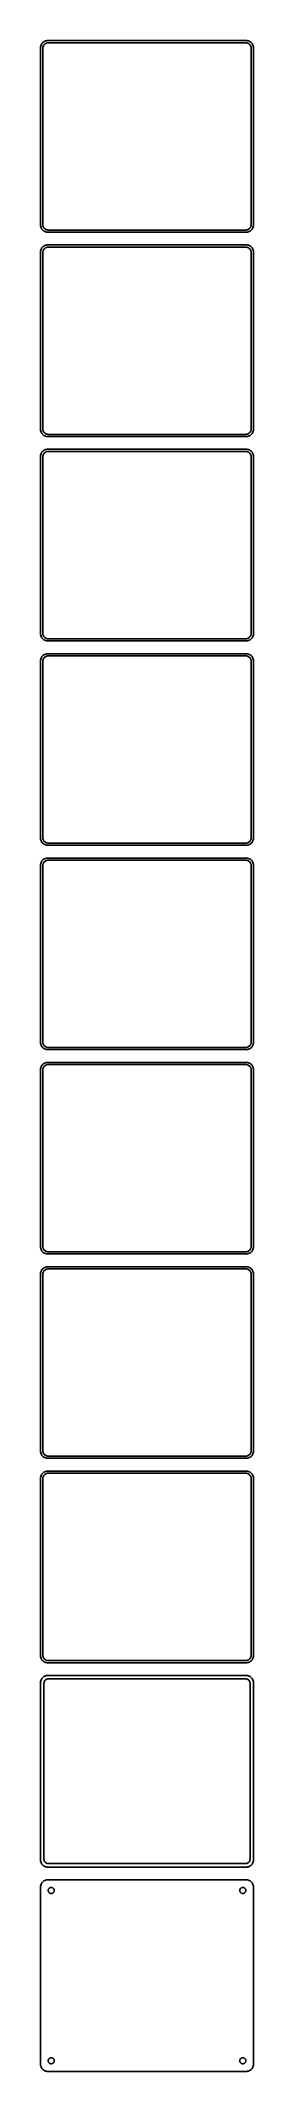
# Model space of a CAD drawing. Header units: metres. Extents: x -75 to 75, y 1373 to 2803.
import ezdxf

# ---------------------------------------------------------------- set-up
doc = ezdxf.new("R2010")
doc.units = ezdxf.units.M

msp = doc.modelspace()

# ---------------------------------------------------------------- linework, layer by layer
for p, q in [((-74.9606, 2799.13), (-75, 2798.5)), ((-75, 2798.5), (-75, 2673.5)), ((-74.8429, 2799.74), (-74.9606, 2799.13)), ((-74.6489, 2800.34), (-74.8429, 2799.74)), ((-74.3815, 2800.91), (-74.6489, 2800.34)), ((-74.0451, 2801.44), (-74.3815, 2800.91)), ((-73.6448, 2801.92), (-74.0451, 2801.44)), ((-73.1871, 2802.35), (-73.6448, 2801.92)), ((-73.5, 2798), (-73.4685, 2798.5)), ((-73.5, 2674), (-73.5, 2798)), ((-73.4685, 2798.5), (-73.3743, 2798.99)), ((-73.3743, 2798.99), (-73.2191, 2799.47)), ((-73.2191, 2799.47), (-73.0052, 2799.93)), ((-72.6791, 2802.72), (-73.1871, 2802.35)), ((-73.0052, 2799.93), (-72.7361, 2800.35)), ((-72.7361, 2800.35), (-72.4159, 2800.74)), ((-72.1289, 2803.02), (-72.6791, 2802.72)), ((-72.4159, 2800.74), (-72.0497, 2801.08)), ((-71.5451, 2803.26), (-72.1289, 2803.02)), ((-72.0497, 2801.08), (-71.6433, 2801.38)), ((-71.6433, 2801.38), (-71.2031, 2801.62)), ((-70.9369, 2803.41), (-71.5451, 2803.26)), ((-71.2031, 2801.62), (-70.7361, 2801.8)), ((-70.3139, 2803.49), (-70.9369, 2803.41)), ((-70.7361, 2801.8), (-70.2495, 2801.93)), ((70.3139, 2803.49), (-70.3139, 2803.49)), ((-70.2495, 2801.93), (-69.7512, 2801.99)), ((-69.7512, 2801.99), (69.7512, 2801.99)), ((69.7512, 2801.99), (70.2495, 2801.93)), ((70.2495, 2801.93), (70.7361, 2801.8)), ((70.9369, 2803.41), (70.3139, 2803.49)), ((70.7361, 2801.8), (71.2031, 2801.62)), ((71.5451, 2803.26), (70.9369, 2803.41)), ((71.2031, 2801.62), (71.6433, 2801.38)), ((72.1289, 2803.02), (71.5451, 2803.26)), ((71.6433, 2801.38), (72.0497, 2801.08)), ((72.0497, 2801.08), (72.4159, 2800.74)), ((72.6791, 2802.72), (72.1289, 2803.02)), ((72.4159, 2800.74), (72.7361, 2800.35)), ((73.1871, 2802.35), (72.6791, 2802.72)), ((72.7361, 2800.35), (73.0052, 2799.93)), ((73.0052, 2799.93), (73.2191, 2799.47)), ((73.6448, 2801.92), (73.1871, 2802.35)), ((73.2191, 2799.47), (73.3743, 2798.99)), ((73.3743, 2798.99), (73.4685, 2798.5)), ((73.4685, 2798.5), (73.5, 2798)), ((73.5, 2798), (73.5, 2674)), ((74.0451, 2801.44), (73.6448, 2801.92)), ((74.3815, 2800.91), (74.0451, 2801.44)), ((74.6489, 2800.34), (74.3815, 2800.91)), ((74.8429, 2799.74), (74.6489, 2800.34)), ((74.9606, 2799.13), (74.8429, 2799.74)), ((75, 2798.5), (74.9606, 2799.13)), ((75, 2673.5), (75, 2798.5)), ((-75, 2673.5), (-74.9606, 2672.87)), ((-74.9606, 2672.87), (-74.8429, 2672.26)), ((-74.8429, 2672.26), (-74.6489, 2671.66)), ((-74.6489, 2671.66), (-74.3815, 2671.09)), ((-74.3815, 2671.09), (-74.0451, 2670.56)), ((-74.0451, 2670.56), (-73.6448, 2670.08)), ((-73.6448, 2670.08), (-73.1871, 2669.65)), ((-73.4685, 2673.5), (-73.5, 2674)), ((-73.3743, 2673.01), (-73.4685, 2673.5)), ((-73.2191, 2672.53), (-73.3743, 2673.01)), ((-73.0052, 2672.07), (-73.2191, 2672.53)), ((-73.1871, 2669.65), (-72.6791, 2669.28)), ((-72.7361, 2671.65), (-73.0052, 2672.07)), ((-72.4159, 2671.26), (-72.7361, 2671.65)), ((-72.6791, 2669.28), (-72.1289, 2668.98)), ((-72.0497, 2670.92), (-72.4159, 2671.26)), ((-72.1289, 2668.98), (-71.5451, 2668.74)), ((-71.6433, 2670.62), (-72.0497, 2670.92)), ((-71.2031, 2670.38), (-71.6433, 2670.62)), ((-71.5451, 2668.74), (-70.9369, 2668.59)), ((-70.7361, 2670.2), (-71.2031, 2670.38)), ((-70.9369, 2668.59), (-70.3139, 2668.51)), ((-70.2495, 2670.07), (-70.7361, 2670.2)), ((-70.3139, 2668.51), (70.3139, 2668.51)), ((-69.7512, 2670.01), (-70.2495, 2670.07)), ((69.7512, 2670.01), (-69.7512, 2670.01)), ((70.2495, 2670.07), (69.7512, 2670.01)), ((70.7361, 2670.2), (70.2495, 2670.07)), ((70.3139, 2668.51), (70.9369, 2668.59)), ((71.2031, 2670.38), (70.7361, 2670.2)), ((70.9369, 2668.59), (71.5451, 2668.74)), ((71.6433, 2670.62), (71.2031, 2670.38)), ((71.5451, 2668.74), (72.1289, 2668.98)), ((72.0497, 2670.92), (71.6433, 2670.62)), ((72.4159, 2671.26), (72.0497, 2670.92)), ((72.1289, 2668.98), (72.6791, 2669.28)), ((72.7361, 2671.65), (72.4159, 2671.26)), ((72.6791, 2669.28), (73.1871, 2669.65)), ((73.0052, 2672.07), (72.7361, 2671.65)), ((73.2191, 2672.53), (73.0052, 2672.07)), ((73.1871, 2669.65), (73.6448, 2670.08)), ((73.3743, 2673.01), (73.2191, 2672.53)), ((73.4685, 2673.5), (73.3743, 2673.01)), ((73.5, 2674), (73.4685, 2673.5)), ((73.6448, 2670.08), (74.0451, 2670.56)), ((74.0451, 2670.56), (74.3815, 2671.09)), ((74.3815, 2671.09), (74.6489, 2671.66)), ((74.6489, 2671.66), (74.8429, 2672.26)), ((74.8429, 2672.26), (74.9606, 2672.87)), ((74.9606, 2672.87), (75, 2673.5)), ((-74.9606, 2655.13), (-75, 2654.5)), ((-75, 2654.5), (-75, 2529.5)), ((-74.8429, 2655.74), (-74.9606, 2655.13)), ((-74.6489, 2656.34), (-74.8429, 2655.74)), ((-74.3815, 2656.91), (-74.6489, 2656.34)), ((-74.0451, 2657.44), (-74.3815, 2656.91)), ((-73.6448, 2657.92), (-74.0451, 2657.44)), ((-73.1871, 2658.35), (-73.6448, 2657.92)), ((-73.5, 2654), (-73.4685, 2654.5)), ((-73.5, 2530), (-73.5, 2654)), ((-73.4685, 2654.5), (-73.3743, 2654.99)), ((-73.3743, 2654.99), (-73.2191, 2655.47)), ((-73.2191, 2655.47), (-73.0052, 2655.93)), ((-72.6791, 2658.72), (-73.1871, 2658.35)), ((-73.0052, 2655.93), (-72.7361, 2656.35)), ((-72.7361, 2656.35), (-72.4159, 2656.74)), ((-72.1289, 2659.02), (-72.6791, 2658.72)), ((-72.4159, 2656.74), (-72.0497, 2657.08)), ((-71.5451, 2659.26), (-72.1289, 2659.02)), ((-72.0497, 2657.08), (-71.6433, 2657.38)), ((-71.6433, 2657.38), (-71.2031, 2657.62)), ((-70.9369, 2659.41), (-71.5451, 2659.26)), ((-71.2031, 2657.62), (-70.7361, 2657.8)), ((-70.3139, 2659.49), (-70.9369, 2659.41)), ((-70.7361, 2657.8), (-70.2495, 2657.93)), ((70.3139, 2659.49), (-70.3139, 2659.49)), ((-70.2495, 2657.93), (-69.7512, 2657.99)), ((-69.7512, 2657.99), (69.7512, 2657.99)), ((69.7512, 2657.99), (70.2495, 2657.93)), ((70.2495, 2657.93), (70.7361, 2657.8)), ((70.9369, 2659.41), (70.3139, 2659.49)), ((70.7361, 2657.8), (71.2031, 2657.62)), ((71.5451, 2659.26), (70.9369, 2659.41)), ((71.2031, 2657.62), (71.6433, 2657.38)), ((72.1289, 2659.02), (71.5451, 2659.26)), ((71.6433, 2657.38), (72.0497, 2657.08)), ((72.0497, 2657.08), (72.4159, 2656.74)), ((72.6791, 2658.72), (72.1289, 2659.02)), ((72.4159, 2656.74), (72.7361, 2656.35)), ((73.1871, 2658.35), (72.6791, 2658.72)), ((72.7361, 2656.35), (73.0052, 2655.93)), ((73.0052, 2655.93), (73.2191, 2655.47)), ((73.6448, 2657.92), (73.1871, 2658.35)), ((73.2191, 2655.47), (73.3743, 2654.99)), ((73.3743, 2654.99), (73.4685, 2654.5)), ((73.4685, 2654.5), (73.5, 2654)), ((73.5, 2654), (73.5, 2530)), ((74.0451, 2657.44), (73.6448, 2657.92)), ((74.3815, 2656.91), (74.0451, 2657.44)), ((74.6489, 2656.34), (74.3815, 2656.91)), ((74.8429, 2655.74), (74.6489, 2656.34)), ((74.9606, 2655.13), (74.8429, 2655.74)), ((75, 2654.5), (74.9606, 2655.13)), ((75, 2529.5), (75, 2654.5)), ((-75, 2529.5), (-74.9606, 2528.87)), ((-74.9606, 2528.87), (-74.8429, 2528.26)), ((-74.8429, 2528.26), (-74.6489, 2527.66)), ((-74.6489, 2527.66), (-74.3815, 2527.09)), ((-74.3815, 2527.09), (-74.0451, 2526.56)), ((-74.0451, 2526.56), (-73.6448, 2526.08)), ((-73.6448, 2526.08), (-73.1871, 2525.65)), ((-73.4685, 2529.5), (-73.5, 2530)), ((-73.3743, 2529.01), (-73.4685, 2529.5)), ((-73.2191, 2528.53), (-73.3743, 2529.01)), ((-73.0052, 2528.07), (-73.2191, 2528.53)), ((-73.1871, 2525.65), (-72.6791, 2525.28)), ((-72.7361, 2527.65), (-73.0052, 2528.07)), ((-72.4159, 2527.26), (-72.7361, 2527.65)), ((-72.6791, 2525.28), (-72.1289, 2524.98)), ((-72.0497, 2526.92), (-72.4159, 2527.26)), ((-72.1289, 2524.98), (-71.5451, 2524.74)), ((-71.6433, 2526.62), (-72.0497, 2526.92)), ((-71.2031, 2526.38), (-71.6433, 2526.62)), ((-71.5451, 2524.74), (-70.9369, 2524.59)), ((-70.7361, 2526.2), (-71.2031, 2526.38)), ((-70.9369, 2524.59), (-70.3139, 2524.51)), ((-70.2495, 2526.07), (-70.7361, 2526.2)), ((-70.3139, 2524.51), (70.3139, 2524.51)), ((-69.7512, 2526.01), (-70.2495, 2526.07)), ((69.7512, 2526.01), (-69.7512, 2526.01)), ((70.2495, 2526.07), (69.7512, 2526.01)), ((70.7361, 2526.2), (70.2495, 2526.07)), ((70.3139, 2524.51), (70.9369, 2524.59)), ((71.2031, 2526.38), (70.7361, 2526.2)), ((70.9369, 2524.59), (71.5451, 2524.74)), ((71.6433, 2526.62), (71.2031, 2526.38)), ((71.5451, 2524.74), (72.1289, 2524.98)), ((72.0497, 2526.92), (71.6433, 2526.62)), ((72.4159, 2527.26), (72.0497, 2526.92)), ((72.1289, 2524.98), (72.6791, 2525.28)), ((72.7361, 2527.65), (72.4159, 2527.26)), ((72.6791, 2525.28), (73.1871, 2525.65)), ((73.0052, 2528.07), (72.7361, 2527.65)), ((73.2191, 2528.53), (73.0052, 2528.07)), ((73.1871, 2525.65), (73.6448, 2526.08)), ((73.3743, 2529.01), (73.2191, 2528.53)), ((73.4685, 2529.5), (73.3743, 2529.01)), ((73.5, 2530), (73.4685, 2529.5)), ((73.6448, 2526.08), (74.0451, 2526.56)), ((74.0451, 2526.56), (74.3815, 2527.09)), ((74.3815, 2527.09), (74.6489, 2527.66)), ((74.6489, 2527.66), (74.8429, 2528.26)), ((74.8429, 2528.26), (74.9606, 2528.87)), ((74.9606, 2528.87), (75, 2529.5)), ((-74.9606, 2511.13), (-75, 2510.5)), ((-75, 2510.5), (-75, 2385.5)), ((-74.8429, 2511.74), (-74.9606, 2511.13)), ((-74.6489, 2512.34), (-74.8429, 2511.74)), ((-74.3815, 2512.91), (-74.6489, 2512.34)), ((-74.0451, 2513.44), (-74.3815, 2512.91)), ((-73.6448, 2513.92), (-74.0451, 2513.44)), ((-73.1871, 2514.35), (-73.6448, 2513.92)), ((-73.5, 2510), (-73.4685, 2510.5)), ((-73.5, 2386), (-73.5, 2510)), ((-73.4685, 2510.5), (-73.3743, 2510.99)), ((-73.3743, 2510.99), (-73.2191, 2511.47)), ((-73.2191, 2511.47), (-73.0052, 2511.93)), ((-72.6791, 2514.72), (-73.1871, 2514.35)), ((-73.0052, 2511.93), (-72.7361, 2512.35)), ((-72.7361, 2512.35), (-72.4159, 2512.74)), ((-72.1289, 2515.02), (-72.6791, 2514.72)), ((-72.4159, 2512.74), (-72.0497, 2513.08)), ((-71.5451, 2515.26), (-72.1289, 2515.02)), ((-72.0497, 2513.08), (-71.6433, 2513.38)), ((-71.6433, 2513.38), (-71.2031, 2513.62)), ((-70.9369, 2515.41), (-71.5451, 2515.26)), ((-71.2031, 2513.62), (-70.7361, 2513.8)), ((-70.3139, 2515.49), (-70.9369, 2515.41)), ((-70.7361, 2513.8), (-70.2495, 2513.93)), ((70.3139, 2515.49), (-70.3139, 2515.49)), ((-70.2495, 2513.93), (-69.7512, 2513.99)), ((-69.7512, 2513.99), (69.7512, 2513.99)), ((69.7512, 2513.99), (70.2495, 2513.93)), ((70.2495, 2513.93), (70.7361, 2513.8)), ((70.9369, 2515.41), (70.3139, 2515.49)), ((70.7361, 2513.8), (71.2031, 2513.62)), ((71.5451, 2515.26), (70.9369, 2515.41)), ((71.2031, 2513.62), (71.6433, 2513.38)), ((72.1289, 2515.02), (71.5451, 2515.26)), ((71.6433, 2513.38), (72.0497, 2513.08)), ((72.0497, 2513.08), (72.4159, 2512.74)), ((72.6791, 2514.72), (72.1289, 2515.02)), ((72.4159, 2512.74), (72.7361, 2512.35)), ((73.1871, 2514.35), (72.6791, 2514.72)), ((72.7361, 2512.35), (73.0052, 2511.93)), ((73.0052, 2511.93), (73.2191, 2511.47)), ((73.6448, 2513.92), (73.1871, 2514.35)), ((73.2191, 2511.47), (73.3743, 2510.99)), ((73.3743, 2510.99), (73.4685, 2510.5)), ((73.4685, 2510.5), (73.5, 2510)), ((73.5, 2510), (73.5, 2386)), ((74.0451, 2513.44), (73.6448, 2513.92)), ((74.3815, 2512.91), (74.0451, 2513.44)), ((74.6489, 2512.34), (74.3815, 2512.91)), ((74.8429, 2511.74), (74.6489, 2512.34)), ((74.9606, 2511.13), (74.8429, 2511.74)), ((75, 2510.5), (74.9606, 2511.13)), ((75, 2385.5), (75, 2510.5)), ((-75, 2385.5), (-74.9606, 2384.87)), ((-74.9606, 2384.87), (-74.8429, 2384.26)), ((-74.8429, 2384.26), (-74.6489, 2383.66)), ((-74.6489, 2383.66), (-74.3815, 2383.09)), ((-74.3815, 2383.09), (-74.0451, 2382.56)), ((-74.0451, 2382.56), (-73.6448, 2382.08)), ((-73.6448, 2382.08), (-73.1871, 2381.65)), ((-73.4685, 2385.5), (-73.5, 2386)), ((-73.3743, 2385.01), (-73.4685, 2385.5)), ((-73.2191, 2384.53), (-73.3743, 2385.01)), ((-73.0052, 2384.07), (-73.2191, 2384.53)), ((-73.1871, 2381.65), (-72.6791, 2381.28)), ((-72.7361, 2383.65), (-73.0052, 2384.07)), ((-72.4159, 2383.26), (-72.7361, 2383.65)), ((-72.6791, 2381.28), (-72.1289, 2380.98)), ((-72.0497, 2382.92), (-72.4159, 2383.26)), ((-72.1289, 2380.98), (-71.5451, 2380.74)), ((-71.6433, 2382.62), (-72.0497, 2382.92)), ((-71.2031, 2382.38), (-71.6433, 2382.62)), ((-71.5451, 2380.74), (-70.9369, 2380.59)), ((-70.7361, 2382.2), (-71.2031, 2382.38)), ((-70.9369, 2380.59), (-70.3139, 2380.51)), ((-70.2495, 2382.07), (-70.7361, 2382.2)), ((-70.3139, 2380.51), (70.3139, 2380.51)), ((-69.7512, 2382.01), (-70.2495, 2382.07)), ((69.7512, 2382.01), (-69.7512, 2382.01)), ((70.2495, 2382.07), (69.7512, 2382.01)), ((70.7361, 2382.2), (70.2495, 2382.07)), ((70.3139, 2380.51), (70.9369, 2380.59)), ((71.2031, 2382.38), (70.7361, 2382.2)), ((70.9369, 2380.59), (71.5451, 2380.74)), ((71.6433, 2382.62), (71.2031, 2382.38)), ((71.5451, 2380.74), (72.1289, 2380.98)), ((72.0497, 2382.92), (71.6433, 2382.62)), ((72.4159, 2383.26), (72.0497, 2382.92)), ((72.1289, 2380.98), (72.6791, 2381.28)), ((72.7361, 2383.65), (72.4159, 2383.26)), ((72.6791, 2381.28), (73.1871, 2381.65)), ((73.0052, 2384.07), (72.7361, 2383.65)), ((73.2191, 2384.53), (73.0052, 2384.07)), ((73.1871, 2381.65), (73.6448, 2382.08)), ((73.3743, 2385.01), (73.2191, 2384.53)), ((73.4685, 2385.5), (73.3743, 2385.01)), ((73.5, 2386), (73.4685, 2385.5)), ((73.6448, 2382.08), (74.0451, 2382.56)), ((74.0451, 2382.56), (74.3815, 2383.09)), ((74.3815, 2383.09), (74.6489, 2383.66)), ((74.6489, 2383.66), (74.8429, 2384.26)), ((74.8429, 2384.26), (74.9606, 2384.87)), ((74.9606, 2384.87), (75, 2385.5)), ((-74.9606, 2367.13), (-75, 2366.5)), ((-75, 2366.5), (-75, 2241.5)), ((-74.8429, 2367.74), (-74.9606, 2367.13)), ((-74.6489, 2368.34), (-74.8429, 2367.74)), ((-74.3815, 2368.91), (-74.6489, 2368.34)), ((-74.0451, 2369.44), (-74.3815, 2368.91)), ((-73.6448, 2369.92), (-74.0451, 2369.44)), ((-73.1871, 2370.35), (-73.6448, 2369.92)), ((-73.5, 2366), (-73.4685, 2366.5)), ((-73.5, 2242), (-73.5, 2366)), ((-73.4685, 2366.5), (-73.3743, 2366.99)), ((-73.3743, 2366.99), (-73.2191, 2367.47)), ((-73.2191, 2367.47), (-73.0052, 2367.93)), ((-72.6791, 2370.72), (-73.1871, 2370.35)), ((-73.0052, 2367.93), (-72.7361, 2368.35)), ((-72.7361, 2368.35), (-72.4159, 2368.74)), ((-72.1289, 2371.02), (-72.6791, 2370.72)), ((-72.4159, 2368.74), (-72.0497, 2369.08)), ((-71.5451, 2371.26), (-72.1289, 2371.02)), ((-72.0497, 2369.08), (-71.6433, 2369.38)), ((-71.6433, 2369.38), (-71.2031, 2369.62)), ((-70.9369, 2371.41), (-71.5451, 2371.26)), ((-71.2031, 2369.62), (-70.7361, 2369.8)), ((-70.3139, 2371.49), (-70.9369, 2371.41)), ((-70.7361, 2369.8), (-70.2495, 2369.93)), ((70.3139, 2371.49), (-70.3139, 2371.49)), ((-70.2495, 2369.93), (-69.7512, 2369.99)), ((-69.7512, 2369.99), (69.7512, 2369.99)), ((69.7512, 2369.99), (70.2495, 2369.93)), ((70.2495, 2369.93), (70.7361, 2369.8)), ((70.9369, 2371.41), (70.3139, 2371.49)), ((70.7361, 2369.8), (71.2031, 2369.62)), ((71.5451, 2371.26), (70.9369, 2371.41)), ((71.2031, 2369.62), (71.6433, 2369.38)), ((72.1289, 2371.02), (71.5451, 2371.26)), ((71.6433, 2369.38), (72.0497, 2369.08)), ((72.0497, 2369.08), (72.4159, 2368.74)), ((72.6791, 2370.72), (72.1289, 2371.02)), ((72.4159, 2368.74), (72.7361, 2368.35)), ((73.1871, 2370.35), (72.6791, 2370.72)), ((72.7361, 2368.35), (73.0052, 2367.93)), ((73.0052, 2367.93), (73.2191, 2367.47)), ((73.6448, 2369.92), (73.1871, 2370.35)), ((73.2191, 2367.47), (73.3743, 2366.99)), ((73.3743, 2366.99), (73.4685, 2366.5)), ((73.4685, 2366.5), (73.5, 2366)), ((73.5, 2366), (73.5, 2242)), ((74.0451, 2369.44), (73.6448, 2369.92)), ((74.3815, 2368.91), (74.0451, 2369.44)), ((74.6489, 2368.34), (74.3815, 2368.91)), ((74.8429, 2367.74), (74.6489, 2368.34)), ((74.9606, 2367.13), (74.8429, 2367.74)), ((75, 2366.5), (74.9606, 2367.13)), ((75, 2241.5), (75, 2366.5)), ((-75, 2241.5), (-74.9606, 2240.87)), ((-74.9606, 2240.87), (-74.8429, 2240.26)), ((-74.8429, 2240.26), (-74.6489, 2239.66)), ((-74.6489, 2239.66), (-74.3815, 2239.09)), ((-74.3815, 2239.09), (-74.0451, 2238.56)), ((-74.0451, 2238.56), (-73.6448, 2238.08)), ((-73.6448, 2238.08), (-73.1871, 2237.65)), ((-73.4685, 2241.5), (-73.5, 2242)), ((-73.3743, 2241.01), (-73.4685, 2241.5)), ((-73.2191, 2240.53), (-73.3743, 2241.01)), ((-73.0052, 2240.07), (-73.2191, 2240.53)), ((-73.1871, 2237.65), (-72.6791, 2237.28)), ((-72.7361, 2239.65), (-73.0052, 2240.07)), ((-72.4159, 2239.26), (-72.7361, 2239.65)), ((-72.6791, 2237.28), (-72.1289, 2236.98)), ((-72.0497, 2238.92), (-72.4159, 2239.26)), ((-72.1289, 2236.98), (-71.5451, 2236.74)), ((-71.6433, 2238.62), (-72.0497, 2238.92)), ((-71.2031, 2238.38), (-71.6433, 2238.62)), ((-71.5451, 2236.74), (-70.9369, 2236.59)), ((-70.7361, 2238.2), (-71.2031, 2238.38)), ((-70.9369, 2236.59), (-70.3139, 2236.51)), ((-70.2495, 2238.07), (-70.7361, 2238.2)), ((-70.3139, 2236.51), (70.3139, 2236.51)), ((-69.7512, 2238.01), (-70.2495, 2238.07)), ((69.7512, 2238.01), (-69.7512, 2238.01)), ((70.2495, 2238.07), (69.7512, 2238.01)), ((70.7361, 2238.2), (70.2495, 2238.07)), ((70.3139, 2236.51), (70.9369, 2236.59)), ((71.2031, 2238.38), (70.7361, 2238.2)), ((70.9369, 2236.59), (71.5451, 2236.74)), ((71.6433, 2238.62), (71.2031, 2238.38)), ((71.5451, 2236.74), (72.1289, 2236.98)), ((72.0497, 2238.92), (71.6433, 2238.62)), ((72.4159, 2239.26), (72.0497, 2238.92)), ((72.1289, 2236.98), (72.6791, 2237.28)), ((72.7361, 2239.65), (72.4159, 2239.26)), ((72.6791, 2237.28), (73.1871, 2237.65)), ((73.0052, 2240.07), (72.7361, 2239.65)), ((73.2191, 2240.53), (73.0052, 2240.07)), ((73.1871, 2237.65), (73.6448, 2238.08)), ((73.3743, 2241.01), (73.2191, 2240.53)), ((73.4685, 2241.5), (73.3743, 2241.01)), ((73.5, 2242), (73.4685, 2241.5)), ((73.6448, 2238.08), (74.0451, 2238.56)), ((74.0451, 2238.56), (74.3815, 2239.09)), ((74.3815, 2239.09), (74.6489, 2239.66)), ((74.6489, 2239.66), (74.8429, 2240.26)), ((74.8429, 2240.26), (74.9606, 2240.87)), ((74.9606, 2240.87), (75, 2241.5)), ((-74.9606, 2223.13), (-75, 2222.5)), ((-75, 2222.5), (-75, 2097.5)), ((-74.8429, 2223.74), (-74.9606, 2223.13)), ((-74.6489, 2224.34), (-74.8429, 2223.74)), ((-74.3815, 2224.91), (-74.6489, 2224.34)), ((-74.0451, 2225.44), (-74.3815, 2224.91)), ((-73.6448, 2225.92), (-74.0451, 2225.44)), ((-73.1871, 2226.35), (-73.6448, 2225.92)), ((-73.5, 2222), (-73.4685, 2222.5)), ((-73.5, 2098), (-73.5, 2222)), ((-73.4685, 2222.5), (-73.3743, 2222.99)), ((-73.3743, 2222.99), (-73.2191, 2223.47)), ((-73.2191, 2223.47), (-73.0052, 2223.93)), ((-72.6791, 2226.72), (-73.1871, 2226.35)), ((-73.0052, 2223.93), (-72.7361, 2224.35)), ((-72.7361, 2224.35), (-72.4159, 2224.74)), ((-72.1289, 2227.02), (-72.6791, 2226.72)), ((-72.4159, 2224.74), (-72.0497, 2225.08)), ((-71.5451, 2227.26), (-72.1289, 2227.02)), ((-72.0497, 2225.08), (-71.6433, 2225.38)), ((-71.6433, 2225.38), (-71.2031, 2225.62)), ((-70.9369, 2227.41), (-71.5451, 2227.26)), ((-71.2031, 2225.62), (-70.7361, 2225.8)), ((-70.3139, 2227.49), (-70.9369, 2227.41)), ((-70.7361, 2225.8), (-70.2495, 2225.93)), ((70.3139, 2227.49), (-70.3139, 2227.49)), ((-70.2495, 2225.93), (-69.7512, 2225.99)), ((-69.7512, 2225.99), (69.7512, 2225.99)), ((69.7512, 2225.99), (70.2495, 2225.93)), ((70.2495, 2225.93), (70.7361, 2225.8)), ((70.9369, 2227.41), (70.3139, 2227.49)), ((70.7361, 2225.8), (71.2031, 2225.62)), ((71.5451, 2227.26), (70.9369, 2227.41)), ((71.2031, 2225.62), (71.6433, 2225.38)), ((72.1289, 2227.02), (71.5451, 2227.26)), ((71.6433, 2225.38), (72.0497, 2225.08)), ((72.0497, 2225.08), (72.4159, 2224.74)), ((72.6791, 2226.72), (72.1289, 2227.02)), ((72.4159, 2224.74), (72.7361, 2224.35)), ((73.1871, 2226.35), (72.6791, 2226.72)), ((72.7361, 2224.35), (73.0052, 2223.93)), ((73.0052, 2223.93), (73.2191, 2223.47)), ((73.6448, 2225.92), (73.1871, 2226.35)), ((73.2191, 2223.47), (73.3743, 2222.99)), ((73.3743, 2222.99), (73.4685, 2222.5)), ((73.4685, 2222.5), (73.5, 2222)), ((73.5, 2222), (73.5, 2098)), ((74.0451, 2225.44), (73.6448, 2225.92)), ((74.3815, 2224.91), (74.0451, 2225.44)), ((74.6489, 2224.34), (74.3815, 2224.91)), ((74.8429, 2223.74), (74.6489, 2224.34)), ((74.9606, 2223.13), (74.8429, 2223.74)), ((75, 2222.5), (74.9606, 2223.13)), ((75, 2097.5), (75, 2222.5)), ((-75, 2097.5), (-74.9606, 2096.87)), ((-74.9606, 2096.87), (-74.8429, 2096.26)), ((-74.8429, 2096.26), (-74.6489, 2095.66)), ((-74.6489, 2095.66), (-74.3815, 2095.09)), ((-74.3815, 2095.09), (-74.0451, 2094.56)), ((-74.0451, 2094.56), (-73.6448, 2094.08)), ((-73.6448, 2094.08), (-73.1871, 2093.65)), ((-73.4685, 2097.5), (-73.5, 2098)), ((-73.3743, 2097.01), (-73.4685, 2097.5)), ((-73.2191, 2096.53), (-73.3743, 2097.01)), ((-73.0052, 2096.07), (-73.2191, 2096.53)), ((-73.1871, 2093.65), (-72.6791, 2093.28)), ((-72.7361, 2095.65), (-73.0052, 2096.07)), ((-72.4159, 2095.26), (-72.7361, 2095.65)), ((-72.6791, 2093.28), (-72.1289, 2092.98)), ((-72.0497, 2094.92), (-72.4159, 2095.26)), ((-72.1289, 2092.98), (-71.5451, 2092.74)), ((-71.6433, 2094.62), (-72.0497, 2094.92)), ((-71.2031, 2094.38), (-71.6433, 2094.62)), ((-71.5451, 2092.74), (-70.9369, 2092.59)), ((-70.7361, 2094.2), (-71.2031, 2094.38)), ((-70.9369, 2092.59), (-70.3139, 2092.51)), ((-70.2495, 2094.07), (-70.7361, 2094.2)), ((-70.3139, 2092.51), (70.3139, 2092.51)), ((-69.7512, 2094.01), (-70.2495, 2094.07)), ((69.7512, 2094.01), (-69.7512, 2094.01)), ((70.2495, 2094.07), (69.7512, 2094.01)), ((70.7361, 2094.2), (70.2495, 2094.07)), ((70.3139, 2092.51), (70.9369, 2092.59)), ((71.2031, 2094.38), (70.7361, 2094.2)), ((70.9369, 2092.59), (71.5451, 2092.74)), ((71.6433, 2094.62), (71.2031, 2094.38)), ((71.5451, 2092.74), (72.1289, 2092.98)), ((72.0497, 2094.92), (71.6433, 2094.62)), ((72.4159, 2095.26), (72.0497, 2094.92)), ((72.1289, 2092.98), (72.6791, 2093.28)), ((72.7361, 2095.65), (72.4159, 2095.26)), ((72.6791, 2093.28), (73.1871, 2093.65)), ((73.0052, 2096.07), (72.7361, 2095.65)), ((73.2191, 2096.53), (73.0052, 2096.07)), ((73.1871, 2093.65), (73.6448, 2094.08)), ((73.3743, 2097.01), (73.2191, 2096.53)), ((73.4685, 2097.5), (73.3743, 2097.01)), ((73.5, 2098), (73.4685, 2097.5)), ((73.6448, 2094.08), (74.0451, 2094.56)), ((74.0451, 2094.56), (74.3815, 2095.09)), ((74.3815, 2095.09), (74.6489, 2095.66)), ((74.6489, 2095.66), (74.8429, 2096.26)), ((74.8429, 2096.26), (74.9606, 2096.87)), ((74.9606, 2096.87), (75, 2097.5)), ((-74.9606, 2079.13), (-75, 2078.5)), ((-75, 2078.5), (-75, 1953.5)), ((-74.8429, 2079.74), (-74.9606, 2079.13)), ((-74.6489, 2080.34), (-74.8429, 2079.74)), ((-74.3815, 2080.91), (-74.6489, 2080.34)), ((-74.0451, 2081.44), (-74.3815, 2080.91)), ((-73.6448, 2081.92), (-74.0451, 2081.44)), ((-73.1871, 2082.35), (-73.6448, 2081.92)), ((-73.5, 2078), (-73.4685, 2078.5)), ((-73.5, 1954), (-73.5, 2078)), ((-73.4685, 2078.5), (-73.3743, 2078.99)), ((-73.3743, 2078.99), (-73.2191, 2079.47)), ((-73.2191, 2079.47), (-73.0052, 2079.93)), ((-72.6791, 2082.72), (-73.1871, 2082.35)), ((-73.0052, 2079.93), (-72.7361, 2080.35)), ((-72.7361, 2080.35), (-72.4159, 2080.74)), ((-72.1289, 2083.02), (-72.6791, 2082.72)), ((-72.4159, 2080.74), (-72.0497, 2081.08)), ((-71.5451, 2083.26), (-72.1289, 2083.02)), ((-72.0497, 2081.08), (-71.6433, 2081.38)), ((-71.6433, 2081.38), (-71.2031, 2081.62)), ((-70.9369, 2083.41), (-71.5451, 2083.26)), ((-71.2031, 2081.62), (-70.7361, 2081.8)), ((-70.3139, 2083.49), (-70.9369, 2083.41)), ((-70.7361, 2081.8), (-70.2495, 2081.93)), ((70.3139, 2083.49), (-70.3139, 2083.49)), ((-70.2495, 2081.93), (-69.7512, 2081.99)), ((-69.7512, 2081.99), (69.7512, 2081.99)), ((69.7512, 2081.99), (70.2495, 2081.93)), ((70.2495, 2081.93), (70.7361, 2081.8)), ((70.9369, 2083.41), (70.3139, 2083.49)), ((70.7361, 2081.8), (71.2031, 2081.62)), ((71.5451, 2083.26), (70.9369, 2083.41)), ((71.2031, 2081.62), (71.6433, 2081.38)), ((72.1289, 2083.02), (71.5451, 2083.26)), ((71.6433, 2081.38), (72.0497, 2081.08)), ((72.0497, 2081.08), (72.4159, 2080.74)), ((72.6791, 2082.72), (72.1289, 2083.02)), ((72.4159, 2080.74), (72.7361, 2080.35)), ((73.1871, 2082.35), (72.6791, 2082.72)), ((72.7361, 2080.35), (73.0052, 2079.93)), ((73.0052, 2079.93), (73.2191, 2079.47)), ((73.6448, 2081.92), (73.1871, 2082.35)), ((73.2191, 2079.47), (73.3743, 2078.99)), ((73.3743, 2078.99), (73.4685, 2078.5)), ((73.4685, 2078.5), (73.5, 2078)), ((73.5, 2078), (73.5, 1954)), ((74.0451, 2081.44), (73.6448, 2081.92)), ((74.3815, 2080.91), (74.0451, 2081.44)), ((74.6489, 2080.34), (74.3815, 2080.91)), ((74.8429, 2079.74), (74.6489, 2080.34)), ((74.9606, 2079.13), (74.8429, 2079.74)), ((75, 2078.5), (74.9606, 2079.13)), ((75, 1953.5), (75, 2078.5)), ((-75, 1953.5), (-74.9606, 1952.87)), ((-74.9606, 1952.87), (-74.8429, 1952.26)), ((-74.8429, 1952.26), (-74.6489, 1951.66)), ((-74.6489, 1951.66), (-74.3815, 1951.09)), ((-74.3815, 1951.09), (-74.0451, 1950.56)), ((-74.0451, 1950.56), (-73.6448, 1950.08)), ((-73.6448, 1950.08), (-73.1871, 1949.65)), ((-73.4685, 1953.5), (-73.5, 1954)), ((-73.3743, 1953.01), (-73.4685, 1953.5)), ((-73.2191, 1952.53), (-73.3743, 1953.01)), ((-73.0052, 1952.07), (-73.2191, 1952.53)), ((-73.1871, 1949.65), (-72.6791, 1949.28)), ((-72.7361, 1951.65), (-73.0052, 1952.07)), ((-72.4159, 1951.26), (-72.7361, 1951.65)), ((-72.6791, 1949.28), (-72.1289, 1948.98)), ((-72.0497, 1950.92), (-72.4159, 1951.26)), ((-72.1289, 1948.98), (-71.5451, 1948.74)), ((-71.6433, 1950.62), (-72.0497, 1950.92)), ((-71.2031, 1950.38), (-71.6433, 1950.62)), ((-71.5451, 1948.74), (-70.9369, 1948.59)), ((-70.7361, 1950.2), (-71.2031, 1950.38)), ((-70.9369, 1948.59), (-70.3139, 1948.51)), ((-70.2495, 1950.07), (-70.7361, 1950.2)), ((-70.3139, 1948.51), (70.3139, 1948.51)), ((-69.7512, 1950.01), (-70.2495, 1950.07)), ((69.7512, 1950.01), (-69.7512, 1950.01)), ((70.2495, 1950.07), (69.7512, 1950.01)), ((70.7361, 1950.2), (70.2495, 1950.07)), ((70.3139, 1948.51), (70.9369, 1948.59)), ((71.2031, 1950.38), (70.7361, 1950.2)), ((70.9369, 1948.59), (71.5451, 1948.74)), ((71.6433, 1950.62), (71.2031, 1950.38)), ((71.5451, 1948.74), (72.1289, 1948.98)), ((72.0497, 1950.92), (71.6433, 1950.62)), ((72.4159, 1951.26), (72.0497, 1950.92)), ((72.1289, 1948.98), (72.6791, 1949.28)), ((72.7361, 1951.65), (72.4159, 1951.26)), ((72.6791, 1949.28), (73.1871, 1949.65)), ((73.0052, 1952.07), (72.7361, 1951.65)), ((73.2191, 1952.53), (73.0052, 1952.07)), ((73.1871, 1949.65), (73.6448, 1950.08)), ((73.3743, 1953.01), (73.2191, 1952.53)), ((73.4685, 1953.5), (73.3743, 1953.01)), ((73.5, 1954), (73.4685, 1953.5)), ((73.6448, 1950.08), (74.0451, 1950.56)), ((74.0451, 1950.56), (74.3815, 1951.09)), ((74.3815, 1951.09), (74.6489, 1951.66)), ((74.6489, 1951.66), (74.8429, 1952.26)), ((74.8429, 1952.26), (74.9606, 1952.87)), ((74.9606, 1952.87), (75, 1953.5)), ((-74.9606, 1935.13), (-75, 1934.5)), ((-75, 1934.5), (-75, 1809.5)), ((-74.8429, 1935.74), (-74.9606, 1935.13)), ((-74.6489, 1936.34), (-74.8429, 1935.74)), ((-74.3815, 1936.91), (-74.6489, 1936.34)), ((-74.0451, 1937.44), (-74.3815, 1936.91)), ((-73.6448, 1937.92), (-74.0451, 1937.44)), ((-73.1871, 1938.35), (-73.6448, 1937.92)), ((-73.5, 1934), (-73.4685, 1934.5)), ((-73.5, 1810), (-73.5, 1934)), ((-73.4685, 1934.5), (-73.3743, 1934.99)), ((-73.3743, 1934.99), (-73.2191, 1935.47)), ((-73.2191, 1935.47), (-73.0052, 1935.93)), ((-72.6791, 1938.72), (-73.1871, 1938.35)), ((-73.0052, 1935.93), (-72.7361, 1936.35)), ((-72.7361, 1936.35), (-72.4159, 1936.74)), ((-72.1289, 1939.02), (-72.6791, 1938.72)), ((-72.4159, 1936.74), (-72.0497, 1937.08)), ((-71.5451, 1939.26), (-72.1289, 1939.02)), ((-72.0497, 1937.08), (-71.6433, 1937.38)), ((-71.6433, 1937.38), (-71.2031, 1937.62)), ((-70.9369, 1939.41), (-71.5451, 1939.26)), ((-71.2031, 1937.62), (-70.7361, 1937.8)), ((-70.3139, 1939.49), (-70.9369, 1939.41)), ((-70.7361, 1937.8), (-70.2495, 1937.93)), ((70.3139, 1939.49), (-70.3139, 1939.49)), ((-70.2495, 1937.93), (-69.7512, 1937.99)), ((-69.7512, 1937.99), (69.7512, 1937.99)), ((69.7512, 1937.99), (70.2495, 1937.93)), ((70.2495, 1937.93), (70.7361, 1937.8)), ((70.9369, 1939.41), (70.3139, 1939.49)), ((70.7361, 1937.8), (71.2031, 1937.62)), ((71.5451, 1939.26), (70.9369, 1939.41)), ((71.2031, 1937.62), (71.6433, 1937.38)), ((72.1289, 1939.02), (71.5451, 1939.26)), ((71.6433, 1937.38), (72.0497, 1937.08)), ((72.0497, 1937.08), (72.4159, 1936.74)), ((72.6791, 1938.72), (72.1289, 1939.02)), ((72.4159, 1936.74), (72.7361, 1936.35)), ((73.1871, 1938.35), (72.6791, 1938.72)), ((72.7361, 1936.35), (73.0052, 1935.93)), ((73.0052, 1935.93), (73.2191, 1935.47)), ((73.6448, 1937.92), (73.1871, 1938.35)), ((73.2191, 1935.47), (73.3743, 1934.99)), ((73.3743, 1934.99), (73.4685, 1934.5)), ((73.4685, 1934.5), (73.5, 1934)), ((73.5, 1934), (73.5, 1810)), ((74.0451, 1937.44), (73.6448, 1937.92)), ((74.3815, 1936.91), (74.0451, 1937.44)), ((74.6489, 1936.34), (74.3815, 1936.91)), ((74.8429, 1935.74), (74.6489, 1936.34)), ((74.9606, 1935.13), (74.8429, 1935.74)), ((75, 1934.5), (74.9606, 1935.13)), ((75, 1809.5), (75, 1934.5)), ((-75, 1809.5), (-74.9606, 1808.87)), ((-74.9606, 1808.87), (-74.8429, 1808.26)), ((-74.8429, 1808.26), (-74.6489, 1807.66)), ((-74.6489, 1807.66), (-74.3815, 1807.09)), ((-74.3815, 1807.09), (-74.0451, 1806.56)), ((-74.0451, 1806.56), (-73.6448, 1806.08)), ((-73.6448, 1806.08), (-73.1871, 1805.65)), ((-73.4685, 1809.5), (-73.5, 1810)), ((-73.3743, 1809.01), (-73.4685, 1809.5)), ((-73.2191, 1808.53), (-73.3743, 1809.01)), ((-73.0052, 1808.07), (-73.2191, 1808.53)), ((-73.1871, 1805.65), (-72.6791, 1805.28)), ((-72.7361, 1807.65), (-73.0052, 1808.07)), ((-72.4159, 1807.26), (-72.7361, 1807.65)), ((-72.6791, 1805.28), (-72.1289, 1804.98)), ((-72.0497, 1806.92), (-72.4159, 1807.26)), ((-72.1289, 1804.98), (-71.5451, 1804.74)), ((-71.6433, 1806.62), (-72.0497, 1806.92)), ((-71.2031, 1806.38), (-71.6433, 1806.62)), ((-71.5451, 1804.74), (-70.9369, 1804.59)), ((-70.7361, 1806.2), (-71.2031, 1806.38)), ((-70.9369, 1804.59), (-70.3139, 1804.51)), ((-70.2495, 1806.07), (-70.7361, 1806.2)), ((-70.3139, 1804.51), (70.3139, 1804.51)), ((-69.7512, 1806.01), (-70.2495, 1806.07)), ((69.7512, 1806.01), (-69.7512, 1806.01)), ((70.2495, 1806.07), (69.7512, 1806.01)), ((70.7361, 1806.2), (70.2495, 1806.07)), ((70.3139, 1804.51), (70.9369, 1804.59)), ((71.2031, 1806.38), (70.7361, 1806.2)), ((70.9369, 1804.59), (71.5451, 1804.74)), ((71.6433, 1806.62), (71.2031, 1806.38)), ((71.5451, 1804.74), (72.1289, 1804.98)), ((72.0497, 1806.92), (71.6433, 1806.62)), ((72.4159, 1807.26), (72.0497, 1806.92)), ((72.1289, 1804.98), (72.6791, 1805.28)), ((72.7361, 1807.65), (72.4159, 1807.26)), ((72.6791, 1805.28), (73.1871, 1805.65)), ((73.0052, 1808.07), (72.7361, 1807.65)), ((73.2191, 1808.53), (73.0052, 1808.07)), ((73.1871, 1805.65), (73.6448, 1806.08)), ((73.3743, 1809.01), (73.2191, 1808.53)), ((73.4685, 1809.5), (73.3743, 1809.01)), ((73.5, 1810), (73.4685, 1809.5)), ((73.6448, 1806.08), (74.0451, 1806.56)), ((74.0451, 1806.56), (74.3815, 1807.09)), ((74.3815, 1807.09), (74.6489, 1807.66)), ((74.6489, 1807.66), (74.8429, 1808.26)), ((74.8429, 1808.26), (74.9606, 1808.87)), ((74.9606, 1808.87), (75, 1809.5)), ((-74.9606, 1791.13), (-75, 1790.5)), ((-75, 1790.5), (-75, 1665.5)), ((-74.8429, 1791.74), (-74.9606, 1791.13)), ((-74.6489, 1792.34), (-74.8429, 1791.74)), ((-74.3815, 1792.91), (-74.6489, 1792.34)), ((-74.0451, 1793.44), (-74.3815, 1792.91)), ((-73.6448, 1793.92), (-74.0451, 1793.44)), ((-73.1871, 1794.35), (-73.6448, 1793.92)), ((-73.5, 1790), (-73.4685, 1790.5)), ((-73.5, 1666), (-73.5, 1790)), ((-73.4685, 1790.5), (-73.3743, 1790.99)), ((-73.3743, 1790.99), (-73.2191, 1791.47)), ((-73.2191, 1791.47), (-73.0052, 1791.93)), ((-72.6791, 1794.72), (-73.1871, 1794.35)), ((-73.0052, 1791.93), (-72.7361, 1792.35)), ((-72.7361, 1792.35), (-72.4159, 1792.74)), ((-72.1289, 1795.02), (-72.6791, 1794.72)), ((-72.4159, 1792.74), (-72.0497, 1793.08)), ((-71.5451, 1795.26), (-72.1289, 1795.02)), ((-72.0497, 1793.08), (-71.6433, 1793.38)), ((-71.6433, 1793.38), (-71.2031, 1793.62)), ((-70.9369, 1795.41), (-71.5451, 1795.26)), ((-71.2031, 1793.62), (-70.7361, 1793.8)), ((-70.3139, 1795.49), (-70.9369, 1795.41)), ((-70.7361, 1793.8), (-70.2495, 1793.93)), ((70.3139, 1795.49), (-70.3139, 1795.49)), ((-70.2495, 1793.93), (-69.7512, 1793.99)), ((-69.7512, 1793.99), (69.7512, 1793.99)), ((69.7512, 1793.99), (70.2495, 1793.93)), ((70.2495, 1793.93), (70.7361, 1793.8)), ((70.9369, 1795.41), (70.3139, 1795.49)), ((70.7361, 1793.8), (71.2031, 1793.62)), ((71.5451, 1795.26), (70.9369, 1795.41)), ((71.2031, 1793.62), (71.6433, 1793.38)), ((72.1289, 1795.02), (71.5451, 1795.26)), ((71.6433, 1793.38), (72.0497, 1793.08)), ((72.0497, 1793.08), (72.4159, 1792.74)), ((72.6791, 1794.72), (72.1289, 1795.02)), ((72.4159, 1792.74), (72.7361, 1792.35)), ((73.1871, 1794.35), (72.6791, 1794.72)), ((72.7361, 1792.35), (73.0052, 1791.93)), ((73.0052, 1791.93), (73.2191, 1791.47)), ((73.6448, 1793.92), (73.1871, 1794.35)), ((73.2191, 1791.47), (73.3743, 1790.99)), ((73.3743, 1790.99), (73.4685, 1790.5)), ((73.4685, 1790.5), (73.5, 1790)), ((73.5, 1790), (73.5, 1666)), ((74.0451, 1793.44), (73.6448, 1793.92)), ((74.3815, 1792.91), (74.0451, 1793.44)), ((74.6489, 1792.34), (74.3815, 1792.91)), ((74.8429, 1791.74), (74.6489, 1792.34)), ((74.9606, 1791.13), (74.8429, 1791.74)), ((75, 1790.5), (74.9606, 1791.13)), ((75, 1665.5), (75, 1790.5)), ((-75, 1665.5), (-74.9606, 1664.87)), ((-74.9606, 1664.87), (-74.8429, 1664.26)), ((-74.8429, 1664.26), (-74.6489, 1663.66)), ((-74.6489, 1663.66), (-74.3815, 1663.09)), ((-74.3815, 1663.09), (-74.0451, 1662.56)), ((-74.0451, 1662.56), (-73.6448, 1662.08)), ((-73.6448, 1662.08), (-73.1871, 1661.65)), ((-73.4685, 1665.5), (-73.5, 1666)), ((-73.3743, 1665.01), (-73.4685, 1665.5)), ((-73.2191, 1664.53), (-73.3743, 1665.01)), ((-73.0052, 1664.07), (-73.2191, 1664.53)), ((-73.1871, 1661.65), (-72.6791, 1661.28)), ((-72.7361, 1663.65), (-73.0052, 1664.07)), ((-72.4159, 1663.26), (-72.7361, 1663.65)), ((-72.6791, 1661.28), (-72.1289, 1660.98)), ((-72.0497, 1662.92), (-72.4159, 1663.26)), ((-72.1289, 1660.98), (-71.5451, 1660.74)), ((-71.6433, 1662.62), (-72.0497, 1662.92)), ((-71.2031, 1662.38), (-71.6433, 1662.62)), ((-71.5451, 1660.74), (-70.9369, 1660.59)), ((-70.7361, 1662.2), (-71.2031, 1662.38)), ((-70.9369, 1660.59), (-70.3139, 1660.51)), ((-70.2495, 1662.07), (-70.7361, 1662.2)), ((-70.3139, 1660.51), (70.3139, 1660.51)), ((-69.7512, 1662.01), (-70.2495, 1662.07)), ((69.7512, 1662.01), (-69.7512, 1662.01)), ((70.2495, 1662.07), (69.7512, 1662.01)), ((70.7361, 1662.2), (70.2495, 1662.07)), ((70.3139, 1660.51), (70.9369, 1660.59)), ((71.2031, 1662.38), (70.7361, 1662.2)), ((70.9369, 1660.59), (71.5451, 1660.74)), ((71.6433, 1662.62), (71.2031, 1662.38)), ((71.5451, 1660.74), (72.1289, 1660.98)), ((72.0497, 1662.92), (71.6433, 1662.62)), ((72.4159, 1663.26), (72.0497, 1662.92)), ((72.1289, 1660.98), (72.6791, 1661.28)), ((72.7361, 1663.65), (72.4159, 1663.26)), ((72.6791, 1661.28), (73.1871, 1661.65)), ((73.0052, 1664.07), (72.7361, 1663.65)), ((73.2191, 1664.53), (73.0052, 1664.07)), ((73.1871, 1661.65), (73.6448, 1662.08)), ((73.3743, 1665.01), (73.2191, 1664.53)), ((73.4685, 1665.5), (73.3743, 1665.01)), ((73.5, 1666), (73.4685, 1665.5)), ((73.6448, 1662.08), (74.0451, 1662.56)), ((74.0451, 1662.56), (74.3815, 1663.09)), ((74.3815, 1663.09), (74.6489, 1663.66)), ((74.6489, 1663.66), (74.8429, 1664.26)), ((74.8429, 1664.26), (74.9606, 1664.87)), ((74.9606, 1664.87), (75, 1665.5)), ((-74.9606, 1647.13), (-75, 1646.5)), ((-75, 1646.5), (-75, 1521.5)), ((-74.8429, 1647.74), (-74.9606, 1647.13)), ((-74.6489, 1648.34), (-74.8429, 1647.74)), ((-74.3815, 1648.91), (-74.6489, 1648.34)), ((-74.0451, 1649.44), (-74.3815, 1648.91)), ((-73.6448, 1649.92), (-74.0451, 1649.44)), ((-73.1871, 1650.35), (-73.6448, 1649.92)), ((-72.6791, 1650.72), (-73.1871, 1650.35)), ((-72.1289, 1651.02), (-72.6791, 1650.72)), ((-72.6129, 1646), (-72.5884, 1646.39)), ((-72.6129, 1522), (-72.6129, 1646)), ((-72.5884, 1646.39), (-72.5151, 1646.77)), ((-72.5151, 1646.77), (-72.3943, 1647.15)), ((-72.3943, 1647.15), (-72.2279, 1647.5)), ((-72.2279, 1647.5), (-72.0184, 1647.83)), ((-71.5451, 1651.26), (-72.1289, 1651.02)), ((-72.0184, 1647.83), (-71.7692, 1648.13)), ((-71.7692, 1648.13), (-71.4843, 1648.4)), ((-70.9369, 1651.41), (-71.5451, 1651.26)), ((-71.4843, 1648.4), (-71.168, 1648.63)), ((-71.168, 1648.63), (-70.8254, 1648.82)), ((-70.3139, 1651.49), (-70.9369, 1651.41)), ((-70.8254, 1648.82), (-70.4619, 1648.96)), ((-70.4619, 1648.96), (-70.0833, 1649.06)), ((70.3139, 1651.49), (-70.3139, 1651.49)), ((-70.0833, 1649.06), (-69.6955, 1649.11)), ((-69.6955, 1649.11), (69.6955, 1649.11)), ((69.6955, 1649.11), (70.0833, 1649.06)), ((70.0833, 1649.06), (70.4619, 1648.96)), ((70.9369, 1651.41), (70.3139, 1651.49)), ((70.4619, 1648.96), (70.8254, 1648.82)), ((70.8254, 1648.82), (71.168, 1648.63)), ((71.5451, 1651.26), (70.9369, 1651.41)), ((71.168, 1648.63), (71.4843, 1648.4)), ((71.4843, 1648.4), (71.7692, 1648.13)), ((72.1289, 1651.02), (71.5451, 1651.26)), ((71.7692, 1648.13), (72.0184, 1647.83)), ((72.0184, 1647.83), (72.2279, 1647.5)), ((72.6791, 1650.72), (72.1289, 1651.02)), ((72.2279, 1647.5), (72.3943, 1647.15)), ((72.3943, 1647.15), (72.5151, 1646.77)), ((72.5151, 1646.77), (72.5884, 1646.39)), ((72.5884, 1646.39), (72.6129, 1646)), ((72.6129, 1646), (72.6129, 1522)), ((73.1871, 1650.35), (72.6791, 1650.72)), ((73.6448, 1649.92), (73.1871, 1650.35)), ((74.0451, 1649.44), (73.6448, 1649.92)), ((74.3815, 1648.91), (74.0451, 1649.44)), ((74.6489, 1648.34), (74.3815, 1648.91)), ((74.8429, 1647.74), (74.6489, 1648.34)), ((74.9606, 1647.13), (74.8429, 1647.74)), ((75, 1646.5), (74.9606, 1647.13)), ((75, 1521.5), (75, 1646.5)), ((-75, 1521.5), (-74.9606, 1520.87)), ((-74.9606, 1520.87), (-74.8429, 1520.26)), ((-74.8429, 1520.26), (-74.6489, 1519.66)), ((-74.6489, 1519.66), (-74.3815, 1519.09)), ((-74.3815, 1519.09), (-74.0451, 1518.56)), ((-74.0451, 1518.56), (-73.6448, 1518.08)), ((-73.6448, 1518.08), (-73.1871, 1517.65)), ((-73.1871, 1517.65), (-72.6791, 1517.28)), ((-72.6791, 1517.28), (-72.1289, 1516.98)), ((-72.5884, 1521.61), (-72.6129, 1522)), ((-72.5151, 1521.23), (-72.5884, 1521.61)), ((-72.3943, 1520.85), (-72.5151, 1521.23)), ((-72.2279, 1520.5), (-72.3943, 1520.85)), ((-72.0184, 1520.17), (-72.2279, 1520.5)), ((-72.1289, 1516.98), (-71.5451, 1516.74)), ((-71.7692, 1519.87), (-72.0184, 1520.17)), ((-71.4843, 1519.6), (-71.7692, 1519.87)), ((-71.168, 1519.37), (-71.4843, 1519.6)), ((-70.8254, 1519.18), (-71.168, 1519.37)), ((-70.4619, 1519.04), (-70.8254, 1519.18)), ((-70.0833, 1518.94), (-70.4619, 1519.04)), ((-69.6955, 1518.89), (-70.0833, 1518.94)), ((69.6955, 1518.89), (-69.6955, 1518.89)), ((70.0833, 1518.94), (69.6955, 1518.89)), ((70.4619, 1519.04), (70.0833, 1518.94)), ((70.8254, 1519.18), (70.4619, 1519.04)), ((71.168, 1519.37), (70.8254, 1519.18)), ((71.4843, 1519.6), (71.168, 1519.37)), ((71.7692, 1519.87), (71.4843, 1519.6)), ((71.5451, 1516.74), (72.1289, 1516.98)), ((72.0184, 1520.17), (71.7692, 1519.87)), ((72.2279, 1520.5), (72.0184, 1520.17)), ((72.1289, 1516.98), (72.6791, 1517.28)), ((72.3943, 1520.85), (72.2279, 1520.5)), ((72.5151, 1521.23), (72.3943, 1520.85)), ((72.5884, 1521.61), (72.5151, 1521.23)), ((72.6129, 1522), (72.5884, 1521.61)), ((72.6791, 1517.28), (73.1871, 1517.65)), ((73.1871, 1517.65), (73.6448, 1518.08)), ((73.6448, 1518.08), (74.0451, 1518.56)), ((74.0451, 1518.56), (74.3815, 1519.09)), ((74.3815, 1519.09), (74.6489, 1519.66)), ((74.6489, 1519.66), (74.8429, 1520.26)), ((74.8429, 1520.26), (74.9606, 1520.87)), ((74.9606, 1520.87), (75, 1521.5)), ((-74.9606, 1503.13), (-75, 1502.5)), ((-74.8429, 1503.74), (-74.9606, 1503.13)), ((-74.6489, 1504.34), (-74.8429, 1503.74)), ((-74.3815, 1504.91), (-74.6489, 1504.34)), ((-74.0451, 1505.44), (-74.3815, 1504.91)), ((-73.6448, 1505.92), (-74.0451, 1505.44)), ((-73.1871, 1506.35), (-73.6448, 1505.92)), ((-72.6791, 1506.72), (-73.1871, 1506.35)), ((-72.1289, 1507.02), (-72.6791, 1506.72)), ((-71.5451, 1507.26), (-72.1289, 1507.02)), ((-71.5451, 1516.74), (-70.9369, 1516.59)), ((-70.9369, 1507.41), (-71.5451, 1507.26)), ((-70.9369, 1516.59), (-70.3139, 1516.51)), ((-70.3139, 1507.49), (-70.9369, 1507.41)), ((-70.3139, 1516.51), (70.3139, 1516.51)), ((70.3139, 1507.49), (-70.3139, 1507.49)), ((70.3139, 1516.51), (70.9369, 1516.59)), ((70.9369, 1507.41), (70.3139, 1507.49)), ((70.9369, 1516.59), (71.5451, 1516.74)), ((71.5451, 1507.26), (70.9369, 1507.41)), ((72.1289, 1507.02), (71.5451, 1507.26)), ((72.6791, 1506.72), (72.1289, 1507.02)), ((73.1871, 1506.35), (72.6791, 1506.72)), ((73.6448, 1505.92), (73.1871, 1506.35)), ((74.0451, 1505.44), (73.6448, 1505.92)), ((74.3815, 1504.91), (74.0451, 1505.44)), ((74.6489, 1504.34), (74.3815, 1504.91)), ((74.8429, 1503.74), (74.6489, 1504.34)), ((74.9606, 1503.13), (74.8429, 1503.74)), ((75, 1502.5), (74.9606, 1503.13)), ((-75, 1502.5), (-75, 1377.5)), ((-69.6353, 1500), (-69.6185, 1500.27)), ((-69.6185, 1499.73), (-69.6353, 1500)), ((-69.6185, 1500.27), (-69.5682, 1500.53)), ((-69.5682, 1499.47), (-69.6185, 1499.73)), ((-69.5682, 1500.53), (-69.4853, 1500.79)), ((-69.4853, 1499.21), (-69.5682, 1499.47)), ((-69.4853, 1500.79), (-69.3712, 1501.03)), ((-69.3712, 1498.97), (-69.4853, 1499.21)), ((-69.3712, 1501.03), (-69.2275, 1501.26)), ((-69.2275, 1498.74), (-69.3712, 1498.97)), ((-69.2275, 1501.26), (-69.0566, 1501.46)), ((-69.0566, 1498.54), (-69.2275, 1498.74)), ((-69.0566, 1501.46), (-68.8611, 1501.65)), ((-68.8611, 1498.35), (-69.0566, 1498.54)), ((-68.8611, 1501.65), (-68.6441, 1501.8)), ((-68.6441, 1498.2), (-68.8611, 1498.35)), ((-68.6441, 1501.8), (-68.4092, 1501.93)), ((-68.4092, 1498.07), (-68.6441, 1498.2)), ((-68.4092, 1501.93), (-68.1598, 1502.03)), ((-68.1598, 1497.97), (-68.4092, 1498.07)), ((-68.1598, 1502.03), (-67.9001, 1502.1)), ((-67.9001, 1497.9), (-68.1598, 1497.97)), ((-67.9001, 1502.1), (-67.6341, 1502.13)), ((-67.6341, 1497.87), (-67.9001, 1497.9)), ((-67.6341, 1502.13), (-67.3659, 1502.13)), ((-67.3659, 1497.87), (-67.6341, 1497.87)), ((-67.3659, 1502.13), (-67.0999, 1502.1)), ((-67.0999, 1497.9), (-67.3659, 1497.87)), ((-67.0999, 1502.1), (-66.8401, 1502.03)), ((-66.8401, 1497.97), (-67.0999, 1497.9)), ((-66.8401, 1502.03), (-66.5908, 1501.93)), ((-66.5908, 1498.07), (-66.8401, 1497.97)), ((-66.5908, 1501.93), (-66.3559, 1501.8)), ((-66.3559, 1498.2), (-66.5908, 1498.07)), ((-66.3559, 1501.8), (-66.1389, 1501.65)), ((-66.1389, 1498.35), (-66.3559, 1498.2)), ((-66.1389, 1501.65), (-65.9434, 1501.46)), ((-65.9434, 1498.54), (-66.1389, 1498.35)), ((-65.9434, 1501.46), (-65.7725, 1501.26)), ((-65.7725, 1498.74), (-65.9434, 1498.54)), ((-65.7725, 1501.26), (-65.6288, 1501.03)), ((-65.6288, 1498.97), (-65.7725, 1498.74)), ((-65.6288, 1501.03), (-65.5146, 1500.79)), ((-65.5146, 1499.21), (-65.6288, 1498.97)), ((-65.5146, 1500.79), (-65.4318, 1500.53)), ((-65.4318, 1499.47), (-65.5146, 1499.21)), ((-65.4318, 1500.53), (-65.3815, 1500.27)), ((-65.3815, 1499.73), (-65.4318, 1499.47)), ((-65.3815, 1500.27), (-65.3647, 1500)), ((-65.3647, 1500), (-65.3815, 1499.73)), ((65.3647, 1500), (65.3815, 1500.27)), ((65.3815, 1499.73), (65.3647, 1500)), ((65.3815, 1500.27), (65.4318, 1500.53)), ((65.4318, 1499.47), (65.3815, 1499.73)), ((65.4318, 1500.53), (65.5146, 1500.79)), ((65.5146, 1499.21), (65.4318, 1499.47)), ((65.5146, 1500.79), (65.6288, 1501.03)), ((65.6288, 1498.97), (65.5146, 1499.21)), ((65.6288, 1501.03), (65.7725, 1501.26)), ((65.7725, 1498.74), (65.6288, 1498.97)), ((65.7725, 1501.26), (65.9434, 1501.46)), ((65.9434, 1498.54), (65.7725, 1498.74)), ((65.9434, 1501.46), (66.1389, 1501.65)), ((66.1389, 1498.35), (65.9434, 1498.54)), ((66.1389, 1501.65), (66.3559, 1501.8)), ((66.3559, 1498.2), (66.1389, 1498.35)), ((66.3559, 1501.8), (66.5908, 1501.93)), ((66.5908, 1498.07), (66.3559, 1498.2)), ((66.5908, 1501.93), (66.8401, 1502.03)), ((66.8401, 1497.97), (66.5908, 1498.07)), ((66.8401, 1502.03), (67.0999, 1502.1)), ((67.0999, 1497.9), (66.8401, 1497.97)), ((67.0999, 1502.1), (67.3659, 1502.13)), ((67.3659, 1497.87), (67.0999, 1497.9)), ((67.3659, 1502.13), (67.6341, 1502.13)), ((67.6341, 1497.87), (67.3659, 1497.87)), ((67.6341, 1502.13), (67.9001, 1502.1)), ((67.9001, 1497.9), (67.6341, 1497.87)), ((67.9001, 1502.1), (68.1598, 1502.03)), ((68.1598, 1497.97), (67.9001, 1497.9)), ((68.1598, 1502.03), (68.4092, 1501.93)), ((68.4092, 1498.07), (68.1598, 1497.97)), ((68.4092, 1501.93), (68.6441, 1501.8)), ((68.6441, 1498.2), (68.4092, 1498.07)), ((68.6441, 1501.8), (68.8611, 1501.65)), ((68.8611, 1498.35), (68.6441, 1498.2)), ((68.8611, 1501.65), (69.0566, 1501.46)), ((69.0566, 1498.54), (68.8611, 1498.35)), ((69.0566, 1501.46), (69.2275, 1501.26)), ((69.2275, 1498.74), (69.0566, 1498.54)), ((69.2275, 1501.26), (69.3712, 1501.03)), ((69.3712, 1498.97), (69.2275, 1498.74)), ((69.3712, 1501.03), (69.4853, 1500.79)), ((69.4853, 1499.21), (69.3712, 1498.97)), ((69.4853, 1500.79), (69.5682, 1500.53)), ((69.5682, 1499.47), (69.4853, 1499.21)), ((69.5682, 1500.53), (69.6185, 1500.27)), ((69.6185, 1499.73), (69.5682, 1499.47)), ((69.6185, 1500.27), (69.6353, 1500)), ((69.6353, 1500), (69.6185, 1499.73)), ((75, 1377.5), (75, 1502.5)), ((-75, 1377.5), (-74.9606, 1376.87)), ((-74.9606, 1376.87), (-74.8429, 1376.26)), ((-74.8429, 1376.26), (-74.6489, 1375.66)), ((-74.6489, 1375.66), (-74.3815, 1375.09)), ((-74.3815, 1375.09), (-74.0451, 1374.56)), ((-74.0451, 1374.56), (-73.6448, 1374.08)), ((-73.6448, 1374.08), (-73.1871, 1373.65)), ((-69.6353, 1380), (-69.6185, 1380.27)), ((-69.6185, 1379.73), (-69.6353, 1380)), ((-69.6185, 1380.27), (-69.5682, 1380.53)), ((-69.5682, 1379.47), (-69.6185, 1379.73)), ((-69.5682, 1380.53), (-69.4853, 1380.79)), ((-69.4853, 1379.21), (-69.5682, 1379.47)), ((-69.4853, 1380.79), (-69.3712, 1381.03)), ((-69.3712, 1378.97), (-69.4853, 1379.21)), ((-69.3712, 1381.03), (-69.2275, 1381.26)), ((-69.2275, 1378.74), (-69.3712, 1378.97)), ((-69.2275, 1381.26), (-69.0566, 1381.46)), ((-69.0566, 1378.54), (-69.2275, 1378.74)), ((-69.0566, 1381.46), (-68.8611, 1381.65)), ((-68.8611, 1378.35), (-69.0566, 1378.54)), ((-68.8611, 1381.65), (-68.6441, 1381.8)), ((-68.6441, 1378.2), (-68.8611, 1378.35)), ((-68.6441, 1381.8), (-68.4092, 1381.93)), ((-68.4092, 1378.07), (-68.6441, 1378.2)), ((-68.4092, 1381.93), (-68.1598, 1382.03)), ((-68.1598, 1377.97), (-68.4092, 1378.07)), ((-68.1598, 1382.03), (-67.9001, 1382.1)), ((-67.9001, 1377.9), (-68.1598, 1377.97)), ((-67.9001, 1382.1), (-67.6341, 1382.13)), ((-67.6341, 1377.87), (-67.9001, 1377.9)), ((-67.6341, 1382.13), (-67.3659, 1382.13)), ((-67.3659, 1377.87), (-67.6341, 1377.87)), ((-67.3659, 1382.13), (-67.0999, 1382.1)), ((-67.0999, 1377.9), (-67.3659, 1377.87)), ((-67.0999, 1382.1), (-66.8401, 1382.03)), ((-66.8401, 1377.97), (-67.0999, 1377.9)), ((-66.8401, 1382.03), (-66.5908, 1381.93)), ((-66.5908, 1378.07), (-66.8401, 1377.97)), ((-66.5908, 1381.93), (-66.3559, 1381.8)), ((-66.3559, 1378.2), (-66.5908, 1378.07)), ((-66.3559, 1381.8), (-66.1389, 1381.65)), ((-66.1389, 1378.35), (-66.3559, 1378.2)), ((-66.1389, 1381.65), (-65.9434, 1381.46)), ((-65.9434, 1378.54), (-66.1389, 1378.35)), ((-65.9434, 1381.46), (-65.7725, 1381.26)), ((-65.7725, 1378.74), (-65.9434, 1378.54)), ((-65.7725, 1381.26), (-65.6288, 1381.03)), ((-65.6288, 1378.97), (-65.7725, 1378.74)), ((-65.6288, 1381.03), (-65.5146, 1380.79)), ((-65.5146, 1379.21), (-65.6288, 1378.97)), ((-65.5146, 1380.79), (-65.4318, 1380.53)), ((-65.4318, 1379.47), (-65.5146, 1379.21)), ((-65.4318, 1380.53), (-65.3815, 1380.27)), ((-65.3815, 1379.73), (-65.4318, 1379.47)), ((-65.3815, 1380.27), (-65.3647, 1380)), ((-65.3647, 1380), (-65.3815, 1379.73)), ((65.3647, 1380), (65.3815, 1380.27)), ((65.3815, 1379.73), (65.3647, 1380)), ((65.3815, 1380.27), (65.4318, 1380.53)), ((65.4318, 1379.47), (65.3815, 1379.73)), ((65.4318, 1380.53), (65.5146, 1380.79)), ((65.5146, 1379.21), (65.4318, 1379.47)), ((65.5146, 1380.79), (65.6288, 1381.03)), ((65.6288, 1378.97), (65.5146, 1379.21)), ((65.6288, 1381.03), (65.7725, 1381.26)), ((65.7725, 1378.74), (65.6288, 1378.97)), ((65.7725, 1381.26), (65.9434, 1381.46)), ((65.9434, 1378.54), (65.7725, 1378.74)), ((65.9434, 1381.46), (66.1389, 1381.65)), ((66.1389, 1378.35), (65.9434, 1378.54)), ((66.1389, 1381.65), (66.3559, 1381.8)), ((66.3559, 1378.2), (66.1389, 1378.35)), ((66.3559, 1381.8), (66.5908, 1381.93)), ((66.5908, 1378.07), (66.3559, 1378.2)), ((66.5908, 1381.93), (66.8401, 1382.03)), ((66.8401, 1377.97), (66.5908, 1378.07)), ((66.8401, 1382.03), (67.0999, 1382.1)), ((67.0999, 1377.9), (66.8401, 1377.97)), ((67.0999, 1382.1), (67.3659, 1382.13)), ((67.3659, 1377.87), (67.0999, 1377.9)), ((67.3659, 1382.13), (67.6341, 1382.13)), ((67.6341, 1377.87), (67.3659, 1377.87)), ((67.6341, 1382.13), (67.9001, 1382.1)), ((67.9001, 1377.9), (67.6341, 1377.87)), ((67.9001, 1382.1), (68.1598, 1382.03)), ((68.1598, 1377.97), (67.9001, 1377.9)), ((68.1598, 1382.03), (68.4092, 1381.93)), ((68.4092, 1378.07), (68.1598, 1377.97)), ((68.4092, 1381.93), (68.6441, 1381.8)), ((68.6441, 1378.2), (68.4092, 1378.07)), ((68.6441, 1381.8), (68.8611, 1381.65)), ((68.8611, 1378.35), (68.6441, 1378.2)), ((68.8611, 1381.65), (69.0566, 1381.46)), ((69.0566, 1378.54), (68.8611, 1378.35)), ((69.0566, 1381.46), (69.2275, 1381.26)), ((69.2275, 1378.74), (69.0566, 1378.54)), ((69.2275, 1381.26), (69.3712, 1381.03)), ((69.3712, 1378.97), (69.2275, 1378.74)), ((69.3712, 1381.03), (69.4853, 1380.79)), ((69.4853, 1379.21), (69.3712, 1378.97)), ((69.4853, 1380.79), (69.5682, 1380.53)), ((69.5682, 1379.47), (69.4853, 1379.21)), ((69.5682, 1380.53), (69.6185, 1380.27)), ((69.6185, 1379.73), (69.5682, 1379.47)), ((69.6185, 1380.27), (69.6353, 1380)), ((69.6353, 1380), (69.6185, 1379.73)), ((73.1871, 1373.65), (73.6448, 1374.08)), ((73.6448, 1374.08), (74.0451, 1374.56)), ((74.0451, 1374.56), (74.3815, 1375.09)), ((74.3815, 1375.09), (74.6489, 1375.66)), ((74.6489, 1375.66), (74.8429, 1376.26)), ((74.8429, 1376.26), (74.9606, 1376.87)), ((74.9606, 1376.87), (75, 1377.5)), ((-73.1871, 1373.65), (-72.6791, 1373.28)), ((-72.6791, 1373.28), (-72.1289, 1372.98)), ((-72.1289, 1372.98), (-71.5451, 1372.74)), ((-71.5451, 1372.74), (-70.9369, 1372.59)), ((-70.9369, 1372.59), (-70.3139, 1372.51)), ((-70.3139, 1372.51), (70.3139, 1372.51)), ((70.3139, 1372.51), (70.9369, 1372.59)), ((70.9369, 1372.59), (71.5451, 1372.74)), ((71.5451, 1372.74), (72.1289, 1372.98)), ((72.1289, 1372.98), (72.6791, 1373.28)), ((72.6791, 1373.28), (73.1871, 1373.65))]:
    msp.add_line(p, q)

doc.saveas('drawing.dxf')
